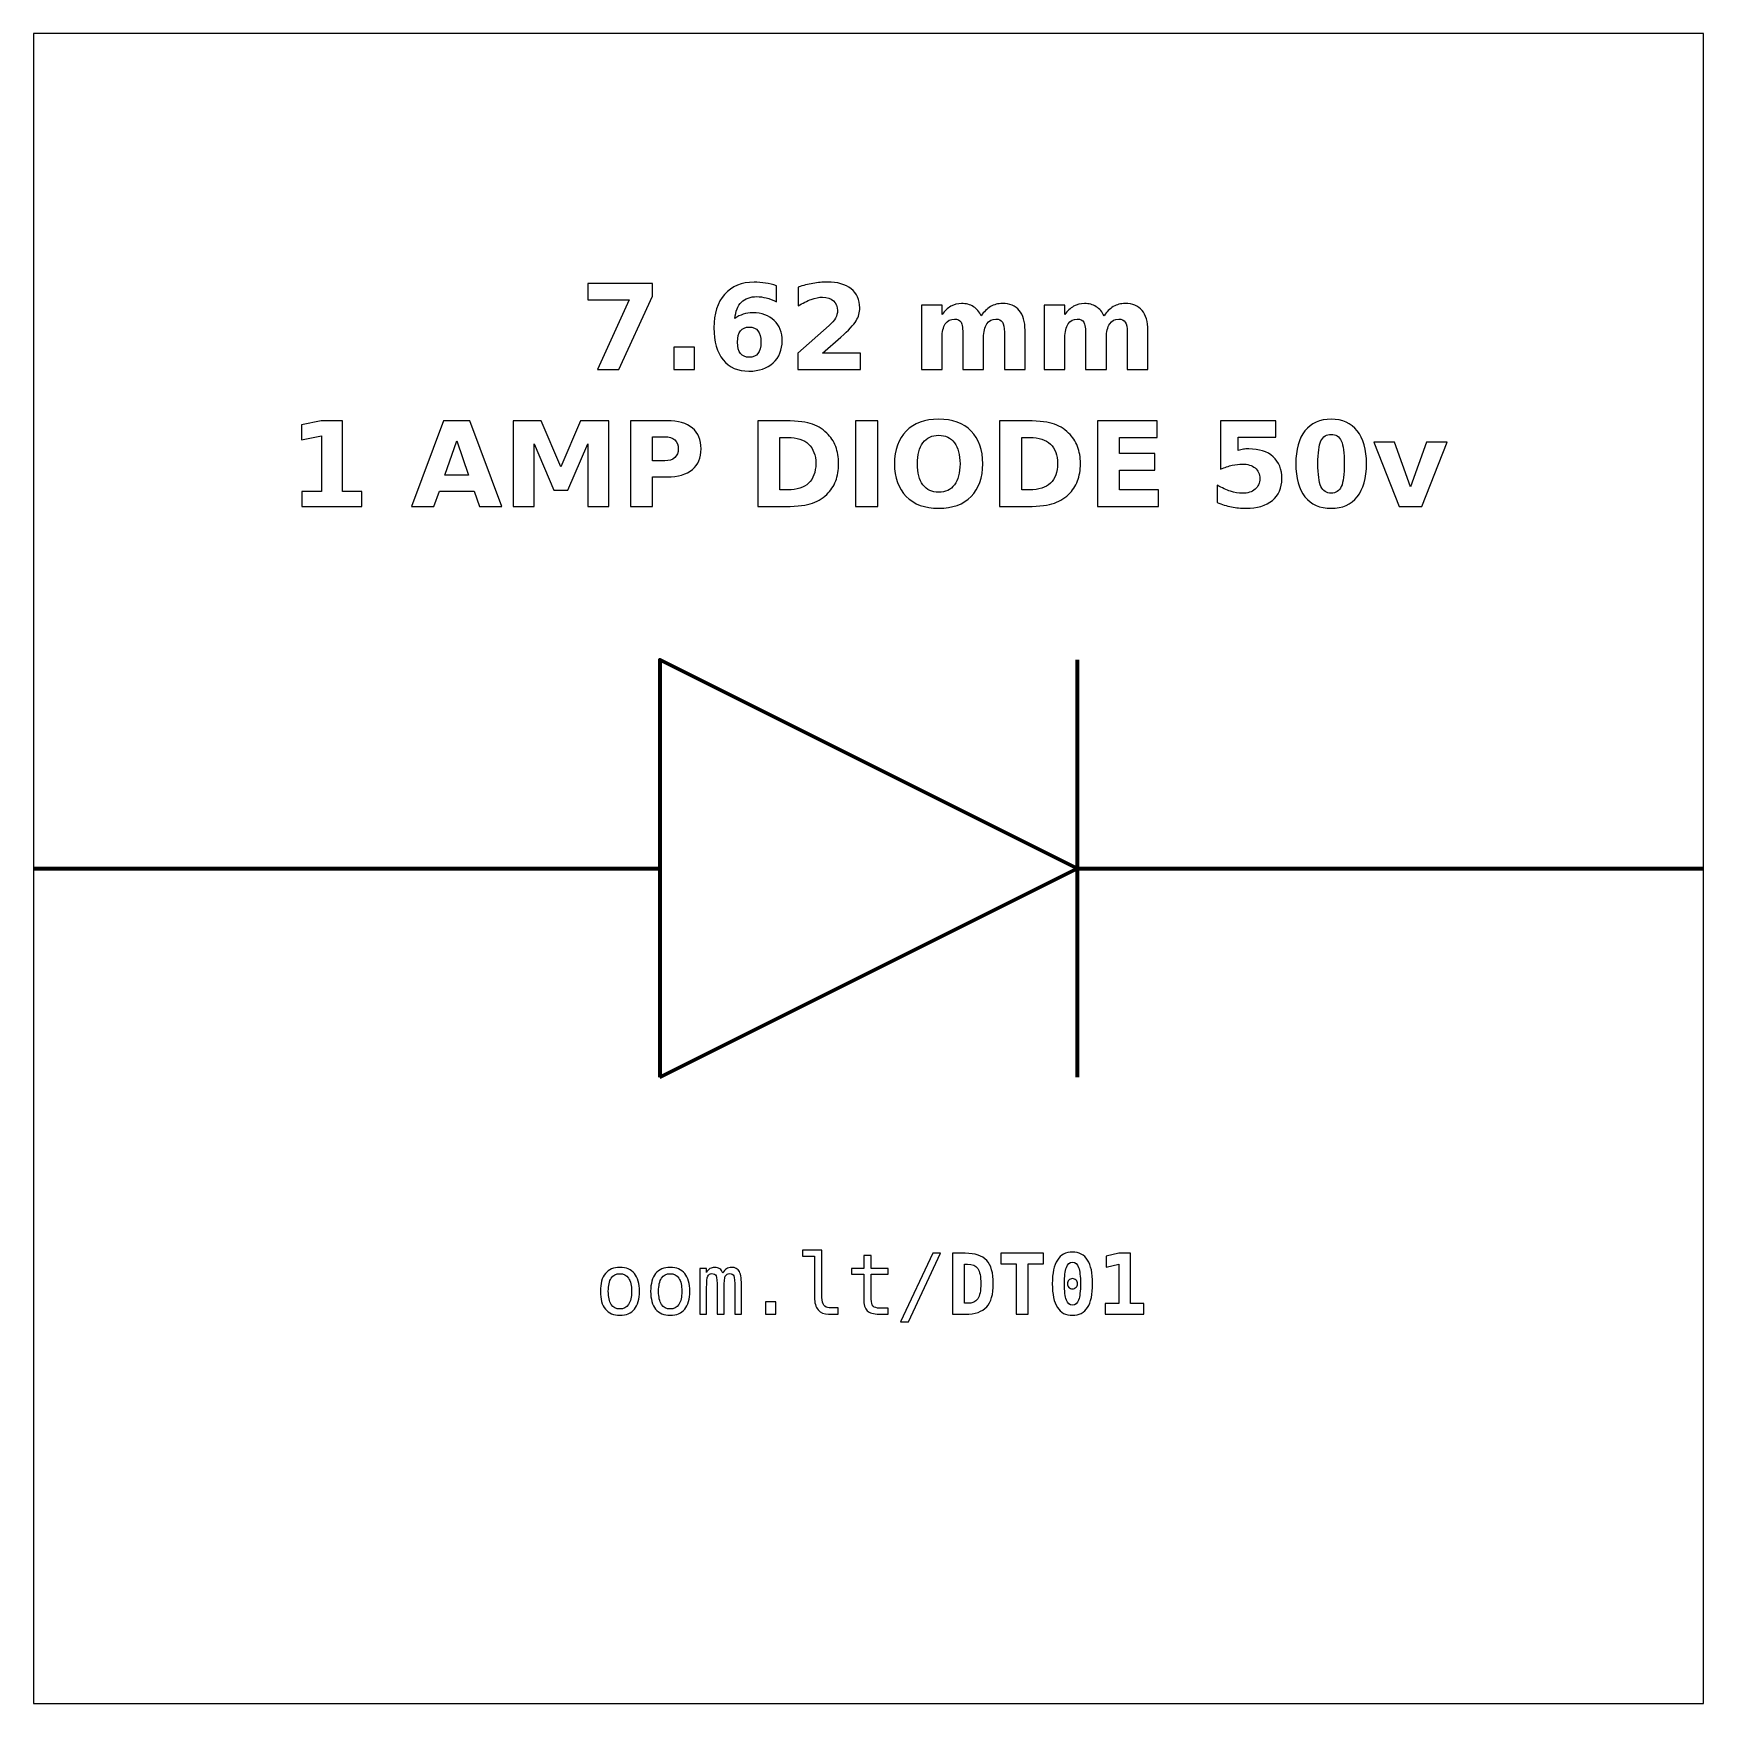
# Model space of a CAD drawing. Header units: centimetres. Extents: x -11.5 to -9.5, y -15.85 to -13.85.
import ezdxf

# ---------------------------------------------------------------- set-up
doc = ezdxf.new("R2010")
doc.units = ezdxf.units.CM
doc.header["$MEASUREMENT"] = 0
doc.layers.add('Layer 1', color=7, linetype='Continuous')

msp = doc.modelspace()

# ---------------------------------------------------------------- linework, layer by layer
at = {"layer": 'Layer 1', "color": 7}
msp.add_open_spline([(-11.5, -13.85), (-11.5, -13.85), (-9.5, -13.85), (-9.5, -13.85), (-9.5, -13.85), (-9.5, -13.85), (-9.5, -15.85), (-9.5, -15.85), (-9.5, -15.85), (-9.5, -15.85), (-11.5, -15.85), (-11.5, -15.85), (-11.5, -15.85), (-11.5, -15.85), (-11.5, -13.85), (-11.5, -13.85)], degree=3, knots=[0, 0, 0, 0, 0.25, 0.25, 0.25, 0.25, 0.5, 0.5, 0.5, 0.5, 0.75, 0.75, 0.75, 0.75, 1, 1, 1, 1], dxfattribs=at)
at = {"layer": 'Layer 1', "color": 250}
for points, knots in [([(-10.83626, -14.14959), (-10.83626, -14.14959), (-10.75874, -14.14959), (-10.75874, -14.14959), (-10.75874, -14.14959), (-10.75874, -14.14959), (-10.75874, -14.16455), (-10.75874, -14.16455), (-10.75874, -14.16455), (-10.75874, -14.16455), (-10.79884, -14.25246), (-10.79884, -14.25246), (-10.79884, -14.25246), (-10.79884, -14.25246), (-10.82469, -14.25246), (-10.82469, -14.25246), (-10.82469, -14.25246), (-10.82469, -14.25246), (-10.78671, -14.16909), (-10.78671, -14.16909), (-10.78671, -14.16909), (-10.78671, -14.16909), (-10.83626, -14.16909), (-10.83626, -14.16909), (-10.83626, -14.16909), (-10.83626, -14.16909), (-10.83626, -14.14959), (-10.83626, -14.14959)], [0, 0, 0, 0, 0.1428571, 0.1428571, 0.1428571, 0.1428571, 0.2857143, 0.2857143, 0.2857143, 0.2857143, 0.4285714, 0.4285714, 0.4285714, 0.4285714, 0.5714286, 0.5714286, 0.5714286, 0.5714286, 0.7142857, 0.7142857, 0.7142857, 0.7142857, 0.8571429, 0.8571429, 0.8571429, 0.8571429, 1, 1, 1, 1]), ([(-10.61006, -14.15227), (-10.61006, -14.15227), (-10.61006, -14.1713), (-10.61006, -14.1713), (-10.61006, -14.1713), (-10.61443, -14.16923), (-10.61852, -14.1677), (-10.62238, -14.16671), (-10.62238, -14.16671), (-10.62624, -14.16572), (-10.63002, -14.16523), (-10.63369, -14.16523), (-10.63369, -14.16523), (-10.6416, -14.16523), (-10.64773, -14.16742), (-10.65215, -14.17182), (-10.65215, -14.17182), (-10.65655, -14.17619), (-10.65914, -14.1827), (-10.65987, -14.19134), (-10.65987, -14.19134), (-10.65684, -14.1891), (-10.65354, -14.18741), (-10.65001, -14.18628), (-10.65001, -14.18628), (-10.64649, -14.18515), (-10.64263, -14.18459), (-10.63844, -14.18459), (-10.63844, -14.18459), (-10.62793, -14.18459), (-10.61944, -14.18767), (-10.613, -14.19383), (-10.613, -14.19383), (-10.60653, -14.19997), (-10.60331, -14.20803), (-10.60331, -14.21801), (-10.60331, -14.21801), (-10.60331, -14.22904), (-10.60691, -14.23786), (-10.61413, -14.24451), (-10.61413, -14.24451), (-10.62132, -14.25114), (-10.63101, -14.25446), (-10.64312, -14.25446), (-10.64312, -14.25446), (-10.65648, -14.25446), (-10.66683, -14.24994), (-10.67417, -14.24091), (-10.67417, -14.24091), (-10.68148, -14.2319), (-10.68515, -14.21909), (-10.68515, -14.20251), (-10.68515, -14.20251), (-10.68515, -14.18553), (-10.68087, -14.17217), (-10.67231, -14.16246), (-10.67231, -14.16246), (-10.66373, -14.15274), (-10.65199, -14.14787), (-10.63706, -14.14787), (-10.63706, -14.14787), (-10.63233, -14.14787), (-10.62774, -14.14825), (-10.62327, -14.14898), (-10.62327, -14.14898), (-10.61883, -14.14971), (-10.61443, -14.15081), (-10.61006, -14.15227)], [0, 0, 0, 0, 0.0588235, 0.0588235, 0.0588235, 0.0588235, 0.1176471, 0.1176471, 0.1176471, 0.1176471, 0.1764706, 0.1764706, 0.1764706, 0.1764706, 0.2352941, 0.2352941, 0.2352941, 0.2352941, 0.2941176, 0.2941176, 0.2941176, 0.2941176, 0.3529412, 0.3529412, 0.3529412, 0.3529412, 0.4117647, 0.4117647, 0.4117647, 0.4117647, 0.4705882, 0.4705882, 0.4705882, 0.4705882, 0.5294118, 0.5294118, 0.5294118, 0.5294118, 0.5882353, 0.5882353, 0.5882353, 0.5882353, 0.6470588, 0.6470588, 0.6470588, 0.6470588, 0.7058824, 0.7058824, 0.7058824, 0.7058824, 0.7647059, 0.7647059, 0.7647059, 0.7647059, 0.8235294, 0.8235294, 0.8235294, 0.8235294, 0.8823529, 0.8823529, 0.8823529, 0.8823529, 0.9411765, 0.9411765, 0.9411765, 0.9411765, 1, 1, 1, 1]), ([(-10.55505, -14.23296), (-10.55505, -14.23296), (-10.50977, -14.23296), (-10.50977, -14.23296), (-10.50977, -14.23296), (-10.50977, -14.23296), (-10.50977, -14.25246), (-10.50977, -14.25246), (-10.50977, -14.25246), (-10.50977, -14.25246), (-10.58454, -14.25246), (-10.58454, -14.25246), (-10.58454, -14.25246), (-10.58454, -14.25246), (-10.58454, -14.23296), (-10.58454, -14.23296), (-10.58454, -14.23296), (-10.58454, -14.23296), (-10.54698, -14.19983), (-10.54698, -14.19983), (-10.54698, -14.19983), (-10.54362, -14.19679), (-10.54115, -14.19383), (-10.53955, -14.19094), (-10.53955, -14.19094), (-10.53793, -14.18804), (-10.53713, -14.18503), (-10.53713, -14.1819), (-10.53713, -14.1819), (-10.53713, -14.17708), (-10.53875, -14.1732), (-10.54199, -14.17026), (-10.54199, -14.17026), (-10.54522, -14.16732), (-10.54952, -14.16587), (-10.55491, -14.16587), (-10.55491, -14.16587), (-10.55904, -14.16587), (-10.56356, -14.16676), (-10.56848, -14.16852), (-10.56848, -14.16852), (-10.57339, -14.17029), (-10.57866, -14.17292), (-10.58426, -14.1764), (-10.58426, -14.1764), (-10.58426, -14.1764), (-10.58426, -14.1538), (-10.58426, -14.1538), (-10.58426, -14.1538), (-10.57828, -14.15183), (-10.57238, -14.15032), (-10.56655, -14.14929), (-10.56655, -14.14929), (-10.56071, -14.14825), (-10.555, -14.14773), (-10.54938, -14.14773), (-10.54938, -14.14773), (-10.53708, -14.14773), (-10.52751, -14.15044), (-10.52069, -14.15587), (-10.52069, -14.15587), (-10.51387, -14.16128), (-10.51046, -14.16883), (-10.51046, -14.17854), (-10.51046, -14.17854), (-10.51046, -14.18414), (-10.51191, -14.18936), (-10.51481, -14.19421), (-10.51481, -14.19421), (-10.5177, -14.19905), (-10.52379, -14.20554), (-10.53306, -14.21368), (-10.53306, -14.21368), (-10.53306, -14.21368), (-10.55505, -14.23296), (-10.55505, -14.23296)], [0, 0, 0, 0, 0.0526316, 0.0526316, 0.0526316, 0.0526316, 0.1052632, 0.1052632, 0.1052632, 0.1052632, 0.1578947, 0.1578947, 0.1578947, 0.1578947, 0.2105263, 0.2105263, 0.2105263, 0.2105263, 0.2631579, 0.2631579, 0.2631579, 0.2631579, 0.3157895, 0.3157895, 0.3157895, 0.3157895, 0.3684211, 0.3684211, 0.3684211, 0.3684211, 0.4210526, 0.4210526, 0.4210526, 0.4210526, 0.4736842, 0.4736842, 0.4736842, 0.4736842, 0.5263158, 0.5263158, 0.5263158, 0.5263158, 0.5789474, 0.5789474, 0.5789474, 0.5789474, 0.6315789, 0.6315789, 0.6315789, 0.6315789, 0.6842105, 0.6842105, 0.6842105, 0.6842105, 0.7368421, 0.7368421, 0.7368421, 0.7368421, 0.7894737, 0.7894737, 0.7894737, 0.7894737, 0.8421053, 0.8421053, 0.8421053, 0.8421053, 0.8947368, 0.8947368, 0.8947368, 0.8947368, 0.9473684, 0.9473684, 0.9473684, 0.9473684, 1, 1, 1, 1]), ([(-10.36502, -14.18811), (-10.36189, -14.18334), (-10.3582, -14.17969), (-10.35389, -14.1772), (-10.35389, -14.1772), (-10.34959, -14.17468), (-10.34489, -14.17344), (-10.33974, -14.17344), (-10.33974, -14.17344), (-10.33087, -14.17344), (-10.32412, -14.17617), (-10.31949, -14.18165), (-10.31949, -14.18165), (-10.31485, -14.1871), (-10.31252, -14.19505), (-10.31252, -14.20547), (-10.31252, -14.20547), (-10.31252, -14.20547), (-10.31252, -14.25246), (-10.31252, -14.25246), (-10.31252, -14.25246), (-10.31252, -14.25246), (-10.33734, -14.25246), (-10.33734, -14.25246), (-10.33734, -14.25246), (-10.33734, -14.25246), (-10.33734, -14.21222), (-10.33734, -14.21222), (-10.33734, -14.21222), (-10.33729, -14.21163), (-10.33727, -14.21102), (-10.33724, -14.21036), (-10.33724, -14.21036), (-10.33722, -14.20973), (-10.3372, -14.20881), (-10.3372, -14.20761), (-10.3372, -14.20761), (-10.3372, -14.20215), (-10.33799, -14.19818), (-10.33962, -14.19573), (-10.33962, -14.19573), (-10.34122, -14.19326), (-10.3438, -14.19204), (-10.34738, -14.19204), (-10.34738, -14.19204), (-10.35208, -14.19204), (-10.35568, -14.19397), (-10.35824, -14.19783), (-10.35824, -14.19783), (-10.36078, -14.20168), (-10.3621, -14.20726), (-10.3622, -14.21457), (-10.3622, -14.21457), (-10.3622, -14.21457), (-10.3622, -14.25246), (-10.3622, -14.25246), (-10.3622, -14.25246), (-10.3622, -14.25246), (-10.38701, -14.25246), (-10.38701, -14.25246), (-10.38701, -14.25246), (-10.38701, -14.25246), (-10.38701, -14.21222), (-10.38701, -14.21222), (-10.38701, -14.21222), (-10.38701, -14.20368), (-10.38774, -14.19818), (-10.38922, -14.19573), (-10.38922, -14.19573), (-10.39068, -14.19326), (-10.39329, -14.19204), (-10.39705, -14.19204), (-10.39705, -14.19204), (-10.4018, -14.19204), (-10.40545, -14.19399), (-10.40801, -14.19787), (-10.40801, -14.19787), (-10.41057, -14.20175), (-10.41187, -14.20728), (-10.41187, -14.2145), (-10.41187, -14.2145), (-10.41187, -14.2145), (-10.41187, -14.25246), (-10.41187, -14.25246), (-10.41187, -14.25246), (-10.41187, -14.25246), (-10.43668, -14.25246), (-10.43668, -14.25246), (-10.43668, -14.25246), (-10.43668, -14.25246), (-10.43668, -14.1753), (-10.43668, -14.1753), (-10.43668, -14.1753), (-10.43668, -14.1753), (-10.41187, -14.1753), (-10.41187, -14.1753), (-10.41187, -14.1753), (-10.41187, -14.1753), (-10.41187, -14.18661), (-10.41187, -14.18661), (-10.41187, -14.18661), (-10.40883, -14.18223), (-10.40535, -14.17897), (-10.40142, -14.17675), (-10.40142, -14.17675), (-10.3975, -14.17454), (-10.39317, -14.17344), (-10.38844, -14.17344), (-10.38844, -14.17344), (-10.38313, -14.17344), (-10.3784, -14.17473), (-10.37433, -14.1773), (-10.37433, -14.1773), (-10.37024, -14.17988), (-10.36713, -14.18348), (-10.36502, -14.18811)], [0, 0, 0, 0, 0.0344828, 0.0344828, 0.0344828, 0.0344828, 0.0689655, 0.0689655, 0.0689655, 0.0689655, 0.1034483, 0.1034483, 0.1034483, 0.1034483, 0.137931, 0.137931, 0.137931, 0.137931, 0.1724138, 0.1724138, 0.1724138, 0.1724138, 0.2068966, 0.2068966, 0.2068966, 0.2068966, 0.2413793, 0.2413793, 0.2413793, 0.2413793, 0.2758621, 0.2758621, 0.2758621, 0.2758621, 0.3103448, 0.3103448, 0.3103448, 0.3103448, 0.3448276, 0.3448276, 0.3448276, 0.3448276, 0.3793103, 0.3793103, 0.3793103, 0.3793103, 0.4137931, 0.4137931, 0.4137931, 0.4137931, 0.4482759, 0.4482759, 0.4482759, 0.4482759, 0.4827586, 0.4827586, 0.4827586, 0.4827586, 0.5172414, 0.5172414, 0.5172414, 0.5172414, 0.5517241, 0.5517241, 0.5517241, 0.5517241, 0.5862069, 0.5862069, 0.5862069, 0.5862069, 0.6206897, 0.6206897, 0.6206897, 0.6206897, 0.6551724, 0.6551724, 0.6551724, 0.6551724, 0.6896552, 0.6896552, 0.6896552, 0.6896552, 0.7241379, 0.7241379, 0.7241379, 0.7241379, 0.7586207, 0.7586207, 0.7586207, 0.7586207, 0.7931034, 0.7931034, 0.7931034, 0.7931034, 0.8275862, 0.8275862, 0.8275862, 0.8275862, 0.862069, 0.862069, 0.862069, 0.862069, 0.8965517, 0.8965517, 0.8965517, 0.8965517, 0.9310345, 0.9310345, 0.9310345, 0.9310345, 0.9655172, 0.9655172, 0.9655172, 0.9655172, 1, 1, 1, 1]), ([(-10.21798, -14.18811), (-10.21485, -14.18334), (-10.21116, -14.17969), (-10.20685, -14.1772), (-10.20685, -14.1772), (-10.20255, -14.17468), (-10.19785, -14.17344), (-10.1927, -14.17344), (-10.1927, -14.17344), (-10.18383, -14.17344), (-10.17708, -14.17617), (-10.17245, -14.18165), (-10.17245, -14.18165), (-10.16781, -14.1871), (-10.16548, -14.19505), (-10.16548, -14.20547), (-10.16548, -14.20547), (-10.16548, -14.20547), (-10.16548, -14.25246), (-10.16548, -14.25246), (-10.16548, -14.25246), (-10.16548, -14.25246), (-10.1903, -14.25246), (-10.1903, -14.25246), (-10.1903, -14.25246), (-10.1903, -14.25246), (-10.1903, -14.21222), (-10.1903, -14.21222), (-10.1903, -14.21222), (-10.19025, -14.21163), (-10.19023, -14.21102), (-10.1902, -14.21036), (-10.1902, -14.21036), (-10.19018, -14.20973), (-10.19016, -14.20881), (-10.19016, -14.20761), (-10.19016, -14.20761), (-10.19016, -14.20215), (-10.19095, -14.19818), (-10.19258, -14.19573), (-10.19258, -14.19573), (-10.19418, -14.19326), (-10.19676, -14.19204), (-10.20034, -14.19204), (-10.20034, -14.19204), (-10.20504, -14.19204), (-10.20864, -14.19397), (-10.2112, -14.19783), (-10.2112, -14.19783), (-10.21374, -14.20168), (-10.21506, -14.20726), (-10.21516, -14.21457), (-10.21516, -14.21457), (-10.21516, -14.21457), (-10.21516, -14.25246), (-10.21516, -14.25246), (-10.21516, -14.25246), (-10.21516, -14.25246), (-10.23997, -14.25246), (-10.23997, -14.25246), (-10.23997, -14.25246), (-10.23997, -14.25246), (-10.23997, -14.21222), (-10.23997, -14.21222), (-10.23997, -14.21222), (-10.23997, -14.20368), (-10.2407, -14.19818), (-10.24218, -14.19573), (-10.24218, -14.19573), (-10.24364, -14.19326), (-10.24625, -14.19204), (-10.25001, -14.19204), (-10.25001, -14.19204), (-10.25476, -14.19204), (-10.25841, -14.19399), (-10.26097, -14.19787), (-10.26097, -14.19787), (-10.26353, -14.20175), (-10.26483, -14.20728), (-10.26483, -14.2145), (-10.26483, -14.2145), (-10.26483, -14.2145), (-10.26483, -14.25246), (-10.26483, -14.25246), (-10.26483, -14.25246), (-10.26483, -14.25246), (-10.28964, -14.25246), (-10.28964, -14.25246), (-10.28964, -14.25246), (-10.28964, -14.25246), (-10.28964, -14.1753), (-10.28964, -14.1753), (-10.28964, -14.1753), (-10.28964, -14.1753), (-10.26483, -14.1753), (-10.26483, -14.1753), (-10.26483, -14.1753), (-10.26483, -14.1753), (-10.26483, -14.18661), (-10.26483, -14.18661), (-10.26483, -14.18661), (-10.26179, -14.18223), (-10.25831, -14.17897), (-10.25438, -14.17675), (-10.25438, -14.17675), (-10.25046, -14.17454), (-10.24613, -14.17344), (-10.2414, -14.17344), (-10.2414, -14.17344), (-10.23609, -14.17344), (-10.23136, -14.17473), (-10.22729, -14.1773), (-10.22729, -14.1773), (-10.2232, -14.17988), (-10.22009, -14.18348), (-10.21798, -14.18811)], [0, 0, 0, 0, 0.0344828, 0.0344828, 0.0344828, 0.0344828, 0.0689655, 0.0689655, 0.0689655, 0.0689655, 0.1034483, 0.1034483, 0.1034483, 0.1034483, 0.137931, 0.137931, 0.137931, 0.137931, 0.1724138, 0.1724138, 0.1724138, 0.1724138, 0.2068966, 0.2068966, 0.2068966, 0.2068966, 0.2413793, 0.2413793, 0.2413793, 0.2413793, 0.2758621, 0.2758621, 0.2758621, 0.2758621, 0.3103448, 0.3103448, 0.3103448, 0.3103448, 0.3448276, 0.3448276, 0.3448276, 0.3448276, 0.3793103, 0.3793103, 0.3793103, 0.3793103, 0.4137931, 0.4137931, 0.4137931, 0.4137931, 0.4482759, 0.4482759, 0.4482759, 0.4482759, 0.4827586, 0.4827586, 0.4827586, 0.4827586, 0.5172414, 0.5172414, 0.5172414, 0.5172414, 0.5517241, 0.5517241, 0.5517241, 0.5517241, 0.5862069, 0.5862069, 0.5862069, 0.5862069, 0.6206897, 0.6206897, 0.6206897, 0.6206897, 0.6551724, 0.6551724, 0.6551724, 0.6551724, 0.6896552, 0.6896552, 0.6896552, 0.6896552, 0.7241379, 0.7241379, 0.7241379, 0.7241379, 0.7586207, 0.7586207, 0.7586207, 0.7586207, 0.7931034, 0.7931034, 0.7931034, 0.7931034, 0.8275862, 0.8275862, 0.8275862, 0.8275862, 0.862069, 0.862069, 0.862069, 0.862069, 0.8965517, 0.8965517, 0.8965517, 0.8965517, 0.9310345, 0.9310345, 0.9310345, 0.9310345, 0.9655172, 0.9655172, 0.9655172, 0.9655172, 1, 1, 1, 1]), ([(-10.64284, -14.20168), (-10.6475, -14.20168), (-10.65098, -14.20319), (-10.65328, -14.2062), (-10.65328, -14.2062), (-10.65561, -14.20921), (-10.65676, -14.21373), (-10.65676, -14.21972), (-10.65676, -14.21972), (-10.65676, -14.22574), (-10.65561, -14.23026), (-10.65328, -14.23327), (-10.65328, -14.23327), (-10.65098, -14.23628), (-10.6475, -14.23778), (-10.64284, -14.23778), (-10.64284, -14.23778), (-10.63816, -14.23778), (-10.63466, -14.23628), (-10.63235, -14.23327), (-10.63235, -14.23327), (-10.63002, -14.23026), (-10.62887, -14.22574), (-10.62887, -14.21972), (-10.62887, -14.21972), (-10.62887, -14.21373), (-10.63002, -14.20921), (-10.63235, -14.2062), (-10.63235, -14.2062), (-10.63466, -14.20319), (-10.63816, -14.20168), (-10.64284, -14.20168)], [0, 0, 0, 0, 0.125, 0.125, 0.125, 0.125, 0.25, 0.25, 0.25, 0.25, 0.375, 0.375, 0.375, 0.375, 0.5, 0.5, 0.5, 0.5, 0.625, 0.625, 0.625, 0.625, 0.75, 0.75, 0.75, 0.75, 0.875, 0.875, 0.875, 0.875, 1, 1, 1, 1]), ([(-10.73311, -14.22579), (-10.73311, -14.22579), (-10.70829, -14.22579), (-10.70829, -14.22579), (-10.70829, -14.22579), (-10.70829, -14.22579), (-10.70829, -14.25246), (-10.70829, -14.25246), (-10.70829, -14.25246), (-10.70829, -14.25246), (-10.73311, -14.25246), (-10.73311, -14.25246), (-10.73311, -14.25246), (-10.73311, -14.25246), (-10.73311, -14.22579), (-10.73311, -14.22579)], [0, 0, 0, 0, 0.25, 0.25, 0.25, 0.25, 0.5, 0.5, 0.5, 0.5, 0.75, 0.75, 0.75, 0.75, 1, 1, 1, 1]), ([(-11.17852, -14.39839), (-11.17852, -14.39839), (-11.15509, -14.39839), (-11.15509, -14.39839), (-11.15509, -14.39839), (-11.15509, -14.39839), (-11.15509, -14.3319), (-11.15509, -14.3319), (-11.15509, -14.3319), (-11.15509, -14.3319), (-11.17913, -14.33687), (-11.17913, -14.33687), (-11.17913, -14.33687), (-11.17913, -14.33687), (-11.17913, -14.3188), (-11.17913, -14.3188), (-11.17913, -14.3188), (-11.17913, -14.3188), (-11.15523, -14.31384), (-11.15523, -14.31384), (-11.15523, -14.31384), (-11.15523, -14.31384), (-11.13002, -14.31384), (-11.13002, -14.31384), (-11.13002, -14.31384), (-11.13002, -14.31384), (-11.13002, -14.39839), (-11.13002, -14.39839), (-11.13002, -14.39839), (-11.13002, -14.39839), (-11.1066, -14.39839), (-11.1066, -14.39839), (-11.1066, -14.39839), (-11.1066, -14.39839), (-11.1066, -14.41671), (-11.1066, -14.41671), (-11.1066, -14.41671), (-11.1066, -14.41671), (-11.17852, -14.41671), (-11.17852, -14.41671), (-11.17852, -14.41671), (-11.17852, -14.41671), (-11.17852, -14.39839), (-11.17852, -14.39839)], [0, 0, 0, 0, 0.0909091, 0.0909091, 0.0909091, 0.0909091, 0.1818182, 0.1818182, 0.1818182, 0.1818182, 0.2727273, 0.2727273, 0.2727273, 0.2727273, 0.3636364, 0.3636364, 0.3636364, 0.3636364, 0.4545455, 0.4545455, 0.4545455, 0.4545455, 0.5454545, 0.5454545, 0.5454545, 0.5454545, 0.6363636, 0.6363636, 0.6363636, 0.6363636, 0.7272727, 0.7272727, 0.7272727, 0.7272727, 0.8181818, 0.8181818, 0.8181818, 0.8181818, 0.9090909, 0.9090909, 0.9090909, 0.9090909, 1, 1, 1, 1]), ([(-10.97235, -14.39799), (-10.97235, -14.39799), (-11.01384, -14.39799), (-11.01384, -14.39799), (-11.01384, -14.39799), (-11.01384, -14.39799), (-11.02038, -14.41671), (-11.02038, -14.41671), (-11.02038, -14.41671), (-11.02038, -14.41671), (-11.04705, -14.41671), (-11.04705, -14.41671), (-11.04705, -14.41671), (-11.04705, -14.41671), (-11.00895, -14.31384), (-11.00895, -14.31384), (-11.00895, -14.31384), (-11.00895, -14.31384), (-10.97732, -14.31384), (-10.97732, -14.31384), (-10.97732, -14.31384), (-10.97732, -14.31384), (-10.93922, -14.41671), (-10.93922, -14.41671), (-10.93922, -14.41671), (-10.93922, -14.41671), (-10.96589, -14.41671), (-10.96589, -14.41671), (-10.96589, -14.41671), (-10.96589, -14.41671), (-10.97235, -14.39799), (-10.97235, -14.39799)], [0, 0, 0, 0, 0.125, 0.125, 0.125, 0.125, 0.25, 0.25, 0.25, 0.25, 0.375, 0.375, 0.375, 0.375, 0.5, 0.5, 0.5, 0.5, 0.625, 0.625, 0.625, 0.625, 0.75, 0.75, 0.75, 0.75, 0.875, 0.875, 0.875, 0.875, 1, 1, 1, 1]), ([(-10.92555, -14.31384), (-10.92555, -14.31384), (-10.8918, -14.31384), (-10.8918, -14.31384), (-10.8918, -14.31384), (-10.8918, -14.31384), (-10.86835, -14.3689), (-10.86835, -14.3689), (-10.86835, -14.3689), (-10.86835, -14.3689), (-10.84479, -14.31384), (-10.84479, -14.31384), (-10.84479, -14.31384), (-10.84479, -14.31384), (-10.81111, -14.31384), (-10.81111, -14.31384), (-10.81111, -14.31384), (-10.81111, -14.31384), (-10.81111, -14.41671), (-10.81111, -14.41671), (-10.81111, -14.41671), (-10.81111, -14.41671), (-10.83618, -14.41671), (-10.83618, -14.41671), (-10.83618, -14.41671), (-10.83618, -14.41671), (-10.83618, -14.34147), (-10.83618, -14.34147), (-10.83618, -14.34147), (-10.83618, -14.34147), (-10.85989, -14.39693), (-10.85989, -14.39693), (-10.85989, -14.39693), (-10.85989, -14.39693), (-10.8767, -14.39693), (-10.8767, -14.39693), (-10.8767, -14.39693), (-10.8767, -14.39693), (-10.90041, -14.34147), (-10.90041, -14.34147), (-10.90041, -14.34147), (-10.90041, -14.34147), (-10.90041, -14.41671), (-10.90041, -14.41671), (-10.90041, -14.41671), (-10.90041, -14.41671), (-10.92555, -14.41671), (-10.92555, -14.41671), (-10.92555, -14.41671), (-10.92555, -14.41671), (-10.92555, -14.31384), (-10.92555, -14.31384)], [0, 0, 0, 0, 0.0769231, 0.0769231, 0.0769231, 0.0769231, 0.1538462, 0.1538462, 0.1538462, 0.1538462, 0.2307692, 0.2307692, 0.2307692, 0.2307692, 0.3076923, 0.3076923, 0.3076923, 0.3076923, 0.3846154, 0.3846154, 0.3846154, 0.3846154, 0.4615385, 0.4615385, 0.4615385, 0.4615385, 0.5384615, 0.5384615, 0.5384615, 0.5384615, 0.6153846, 0.6153846, 0.6153846, 0.6153846, 0.6923077, 0.6923077, 0.6923077, 0.6923077, 0.7692308, 0.7692308, 0.7692308, 0.7692308, 0.8461538, 0.8461538, 0.8461538, 0.8461538, 0.9230769, 0.9230769, 0.9230769, 0.9230769, 1, 1, 1, 1]), ([(-10.78512, -14.31384), (-10.78512, -14.31384), (-10.7411, -14.31384), (-10.7411, -14.31384), (-10.7411, -14.31384), (-10.728, -14.31384), (-10.71795, -14.31676), (-10.71094, -14.32257), (-10.71094, -14.32257), (-10.70394, -14.32838), (-10.70043, -14.33665), (-10.70043, -14.3474), (-10.70043, -14.3474), (-10.70043, -14.35817), (-10.70394, -14.36647), (-10.71094, -14.37228), (-10.71094, -14.37228), (-10.71795, -14.37809), (-10.728, -14.38101), (-10.7411, -14.38101), (-10.7411, -14.38101), (-10.7411, -14.38101), (-10.75859, -14.38101), (-10.75859, -14.38101), (-10.75859, -14.38101), (-10.75859, -14.38101), (-10.75859, -14.41671), (-10.75859, -14.41671), (-10.75859, -14.41671), (-10.75859, -14.41671), (-10.78512, -14.41671), (-10.78512, -14.41671), (-10.78512, -14.41671), (-10.78512, -14.41671), (-10.78512, -14.31384), (-10.78512, -14.31384)], [0, 0, 0, 0, 0.1111111, 0.1111111, 0.1111111, 0.1111111, 0.2222222, 0.2222222, 0.2222222, 0.2222222, 0.3333333, 0.3333333, 0.3333333, 0.3333333, 0.4444444, 0.4444444, 0.4444444, 0.4444444, 0.5555556, 0.5555556, 0.5555556, 0.5555556, 0.6666667, 0.6666667, 0.6666667, 0.6666667, 0.7777778, 0.7777778, 0.7777778, 0.7777778, 0.8888889, 0.8888889, 0.8888889, 0.8888889, 1, 1, 1, 1]), ([(-10.63258, -14.31384), (-10.63258, -14.31384), (-10.60459, -14.31384), (-10.60459, -14.31384), (-10.60459, -14.31384), (-10.58898, -14.31384), (-10.57736, -14.31495), (-10.56972, -14.31718), (-10.56972, -14.31718), (-10.56207, -14.31941), (-10.55551, -14.32318), (-10.55003, -14.32852), (-10.55003, -14.32852), (-10.54521, -14.33315), (-10.54164, -14.33851), (-10.53928, -14.34458), (-10.53928, -14.34458), (-10.53696, -14.35062), (-10.53578, -14.35749), (-10.53578, -14.36518), (-10.53578, -14.36518), (-10.53578, -14.37294), (-10.53696, -14.37986), (-10.53928, -14.38595), (-10.53928, -14.38595), (-10.54164, -14.39204), (-10.54521, -14.3974), (-10.55003, -14.40203), (-10.55003, -14.40203), (-10.55556, -14.40737), (-10.56217, -14.41114), (-10.56988, -14.41337), (-10.56988, -14.41337), (-10.5776, -14.4156), (-10.58917, -14.41671), (-10.60459, -14.41671), (-10.60459, -14.41671), (-10.60459, -14.41671), (-10.63258, -14.41671), (-10.63258, -14.41671), (-10.63258, -14.41671), (-10.63258, -14.41671), (-10.63258, -14.31384), (-10.63258, -14.31384)], [0, 0, 0, 0, 0.0909091, 0.0909091, 0.0909091, 0.0909091, 0.1818182, 0.1818182, 0.1818182, 0.1818182, 0.2727273, 0.2727273, 0.2727273, 0.2727273, 0.3636364, 0.3636364, 0.3636364, 0.3636364, 0.4545455, 0.4545455, 0.4545455, 0.4545455, 0.5454545, 0.5454545, 0.5454545, 0.5454545, 0.6363636, 0.6363636, 0.6363636, 0.6363636, 0.7272727, 0.7272727, 0.7272727, 0.7272727, 0.8181818, 0.8181818, 0.8181818, 0.8181818, 0.9090909, 0.9090909, 0.9090909, 0.9090909, 1, 1, 1, 1]), ([(-10.51546, -14.31384), (-10.51546, -14.31384), (-10.48893, -14.31384), (-10.48893, -14.31384), (-10.48893, -14.31384), (-10.48893, -14.31384), (-10.48893, -14.41671), (-10.48893, -14.41671), (-10.48893, -14.41671), (-10.48893, -14.41671), (-10.51546, -14.41671), (-10.51546, -14.41671), (-10.51546, -14.41671), (-10.51546, -14.41671), (-10.51546, -14.31384), (-10.51546, -14.31384)], [0, 0, 0, 0, 0.25, 0.25, 0.25, 0.25, 0.5, 0.5, 0.5, 0.5, 0.75, 0.75, 0.75, 0.75, 1, 1, 1, 1]), ([(-10.41598, -14.31198), (-10.39945, -14.31198), (-10.38649, -14.31671), (-10.37713, -14.32619), (-10.37713, -14.32619), (-10.36775, -14.33564), (-10.36307, -14.34869), (-10.36307, -14.36537), (-10.36307, -14.36537), (-10.36307, -14.382), (-10.36775, -14.39505), (-10.37713, -14.4045), (-10.37713, -14.4045), (-10.38649, -14.41398), (-10.39945, -14.41871), (-10.41598, -14.41871), (-10.41598, -14.41871), (-10.43247, -14.41871), (-10.4454, -14.41398), (-10.45481, -14.4045), (-10.45481, -14.4045), (-10.46419, -14.39505), (-10.4689, -14.382), (-10.4689, -14.36537), (-10.4689, -14.36537), (-10.4689, -14.34869), (-10.46419, -14.33564), (-10.45481, -14.32619), (-10.45481, -14.32619), (-10.4454, -14.31671), (-10.43247, -14.31198), (-10.41598, -14.31198)], [0, 0, 0, 0, 0.125, 0.125, 0.125, 0.125, 0.25, 0.25, 0.25, 0.25, 0.375, 0.375, 0.375, 0.375, 0.5, 0.5, 0.5, 0.5, 0.625, 0.625, 0.625, 0.625, 0.75, 0.75, 0.75, 0.75, 0.875, 0.875, 0.875, 0.875, 1, 1, 1, 1]), ([(-10.343, -14.31384), (-10.343, -14.31384), (-10.31501, -14.31384), (-10.31501, -14.31384), (-10.31501, -14.31384), (-10.2994, -14.31384), (-10.28778, -14.31495), (-10.28014, -14.31718), (-10.28014, -14.31718), (-10.27249, -14.31941), (-10.26593, -14.32318), (-10.26045, -14.32852), (-10.26045, -14.32852), (-10.25563, -14.33315), (-10.25206, -14.33851), (-10.2497, -14.34458), (-10.2497, -14.34458), (-10.24738, -14.35062), (-10.2462, -14.35749), (-10.2462, -14.36518), (-10.2462, -14.36518), (-10.2462, -14.37294), (-10.24738, -14.37986), (-10.2497, -14.38595), (-10.2497, -14.38595), (-10.25206, -14.39204), (-10.25563, -14.3974), (-10.26045, -14.40203), (-10.26045, -14.40203), (-10.26598, -14.40737), (-10.27259, -14.41114), (-10.2803, -14.41337), (-10.2803, -14.41337), (-10.28802, -14.4156), (-10.29959, -14.41671), (-10.31501, -14.41671), (-10.31501, -14.41671), (-10.31501, -14.41671), (-10.343, -14.41671), (-10.343, -14.41671), (-10.343, -14.41671), (-10.343, -14.41671), (-10.343, -14.31384), (-10.343, -14.31384)], [0, 0, 0, 0, 0.0909091, 0.0909091, 0.0909091, 0.0909091, 0.1818182, 0.1818182, 0.1818182, 0.1818182, 0.2727273, 0.2727273, 0.2727273, 0.2727273, 0.3636364, 0.3636364, 0.3636364, 0.3636364, 0.4545455, 0.4545455, 0.4545455, 0.4545455, 0.5454545, 0.5454545, 0.5454545, 0.5454545, 0.6363636, 0.6363636, 0.6363636, 0.6363636, 0.7272727, 0.7272727, 0.7272727, 0.7272727, 0.8181818, 0.8181818, 0.8181818, 0.8181818, 0.9090909, 0.9090909, 0.9090909, 0.9090909, 1, 1, 1, 1]), ([(-10.22588, -14.31384), (-10.22588, -14.31384), (-10.15429, -14.31384), (-10.15429, -14.31384), (-10.15429, -14.31384), (-10.15429, -14.31384), (-10.15429, -14.3339), (-10.15429, -14.3339), (-10.15429, -14.3339), (-10.15429, -14.3339), (-10.19935, -14.3339), (-10.19935, -14.3339), (-10.19935, -14.3339), (-10.19935, -14.3339), (-10.19935, -14.35305), (-10.19935, -14.35305), (-10.19935, -14.35305), (-10.19935, -14.35305), (-10.157, -14.35305), (-10.157, -14.35305), (-10.157, -14.35305), (-10.157, -14.35305), (-10.157, -14.37311), (-10.157, -14.37311), (-10.157, -14.37311), (-10.157, -14.37311), (-10.19935, -14.37311), (-10.19935, -14.37311), (-10.19935, -14.37311), (-10.19935, -14.37311), (-10.19935, -14.39665), (-10.19935, -14.39665), (-10.19935, -14.39665), (-10.19935, -14.39665), (-10.15279, -14.39665), (-10.15279, -14.39665), (-10.15279, -14.39665), (-10.15279, -14.39665), (-10.15279, -14.41671), (-10.15279, -14.41671), (-10.15279, -14.41671), (-10.15279, -14.41671), (-10.22588, -14.41671), (-10.22588, -14.41671), (-10.22588, -14.41671), (-10.22588, -14.41671), (-10.22588, -14.31384), (-10.22588, -14.31384)], [0, 0, 0, 0, 0.0833333, 0.0833333, 0.0833333, 0.0833333, 0.1666667, 0.1666667, 0.1666667, 0.1666667, 0.25, 0.25, 0.25, 0.25, 0.3333333, 0.3333333, 0.3333333, 0.3333333, 0.4166667, 0.4166667, 0.4166667, 0.4166667, 0.5, 0.5, 0.5, 0.5, 0.5833333, 0.5833333, 0.5833333, 0.5833333, 0.6666667, 0.6666667, 0.6666667, 0.6666667, 0.75, 0.75, 0.75, 0.75, 0.8333333, 0.8333333, 0.8333333, 0.8333333, 0.9166667, 0.9166667, 0.9166667, 0.9166667, 1, 1, 1, 1]), ([(-10.07835, -14.31384), (-10.07835, -14.31384), (-10.01241, -14.31384), (-10.01241, -14.31384), (-10.01241, -14.31384), (-10.01241, -14.31384), (-10.01241, -14.33334), (-10.01241, -14.33334), (-10.01241, -14.33334), (-10.01241, -14.33334), (-10.05721, -14.33334), (-10.05721, -14.33334), (-10.05721, -14.33334), (-10.05721, -14.33334), (-10.05721, -14.34926), (-10.05721, -14.34926), (-10.05721, -14.34926), (-10.05519, -14.34872), (-10.05316, -14.3483), (-10.05112, -14.34799), (-10.05112, -14.34799), (-10.04907, -14.34768), (-10.04693, -14.34754), (-10.04474, -14.34754), (-10.04474, -14.34754), (-10.03219, -14.34754), (-10.02243, -14.35067), (-10.01544, -14.35695), (-10.01544, -14.35695), (-10.00846, -14.36321), (-10.00498, -14.37195), (-10.00498, -14.38315), (-10.00498, -14.38315), (-10.00498, -14.39427), (-10.00879, -14.40298), (-10.01638, -14.40928), (-10.01638, -14.40928), (-10.02398, -14.41556), (-10.03454, -14.41871), (-10.04804, -14.41871), (-10.04804, -14.41871), (-10.05387, -14.41871), (-10.05966, -14.41814), (-10.06537, -14.41702), (-10.06537, -14.41702), (-10.07109, -14.41589), (-10.07678, -14.41419), (-10.08242, -14.41189), (-10.08242, -14.41189), (-10.08242, -14.41189), (-10.08242, -14.391), (-10.08242, -14.391), (-10.08242, -14.391), (-10.07682, -14.39423), (-10.07151, -14.39663), (-10.06648, -14.39822), (-10.06648, -14.39822), (-10.06144, -14.39985), (-10.05669, -14.40065), (-10.05225, -14.40065), (-10.05225, -14.40065), (-10.0458, -14.40065), (-10.04075, -14.39907), (-10.03705, -14.39592), (-10.03705, -14.39592), (-10.03336, -14.39279), (-10.0315, -14.38854), (-10.0315, -14.38315), (-10.0315, -14.38315), (-10.0315, -14.37774), (-10.03336, -14.37348), (-10.03705, -14.37036), (-10.03705, -14.37036), (-10.04075, -14.36723), (-10.0458, -14.36568), (-10.05225, -14.36568), (-10.05225, -14.36568), (-10.05606, -14.36568), (-10.06013, -14.36617), (-10.06443, -14.36716), (-10.06443, -14.36716), (-10.06876, -14.36814), (-10.07339, -14.36967), (-10.07835, -14.37174), (-10.07835, -14.37174), (-10.07835, -14.37174), (-10.07835, -14.31384), (-10.07835, -14.31384)], [0, 0, 0, 0, 0.0454545, 0.0454545, 0.0454545, 0.0454545, 0.0909091, 0.0909091, 0.0909091, 0.0909091, 0.1363636, 0.1363636, 0.1363636, 0.1363636, 0.1818182, 0.1818182, 0.1818182, 0.1818182, 0.2272727, 0.2272727, 0.2272727, 0.2272727, 0.2727273, 0.2727273, 0.2727273, 0.2727273, 0.3181818, 0.3181818, 0.3181818, 0.3181818, 0.3636364, 0.3636364, 0.3636364, 0.3636364, 0.4090909, 0.4090909, 0.4090909, 0.4090909, 0.4545455, 0.4545455, 0.4545455, 0.4545455, 0.5, 0.5, 0.5, 0.5, 0.5454545, 0.5454545, 0.5454545, 0.5454545, 0.5909091, 0.5909091, 0.5909091, 0.5909091, 0.6363636, 0.6363636, 0.6363636, 0.6363636, 0.6818182, 0.6818182, 0.6818182, 0.6818182, 0.7272727, 0.7272727, 0.7272727, 0.7272727, 0.7727273, 0.7727273, 0.7727273, 0.7727273, 0.8181818, 0.8181818, 0.8181818, 0.8181818, 0.8636364, 0.8636364, 0.8636364, 0.8636364, 0.9090909, 0.9090909, 0.9090909, 0.9090909, 0.9545455, 0.9545455, 0.9545455, 0.9545455, 1, 1, 1, 1]), ([(-9.90368, -14.36537), (-9.90368, -14.38242), (-9.90735, -14.39557), (-9.91471, -14.40483), (-9.91471, -14.40483), (-9.92205, -14.41408), (-9.93249, -14.41871), (-9.94599, -14.41871), (-9.94599, -14.41871), (-9.95954, -14.41871), (-9.97, -14.41408), (-9.97734, -14.40483), (-9.97734, -14.40483), (-9.9847, -14.39557), (-9.98837, -14.38242), (-9.98837, -14.36537), (-9.98837, -14.36537), (-9.98837, -14.3483), (-9.9847, -14.33512), (-9.97734, -14.32586), (-9.97734, -14.32586), (-9.97, -14.31662), (-9.95954, -14.31198), (-9.94599, -14.31198), (-9.94599, -14.31198), (-9.93249, -14.31198), (-9.92205, -14.31662), (-9.91471, -14.32586), (-9.91471, -14.32586), (-9.90735, -14.33512), (-9.90368, -14.3483), (-9.90368, -14.36537)], [0, 0, 0, 0, 0.125, 0.125, 0.125, 0.125, 0.25, 0.25, 0.25, 0.25, 0.375, 0.375, 0.375, 0.375, 0.5, 0.5, 0.5, 0.5, 0.625, 0.625, 0.625, 0.625, 0.75, 0.75, 0.75, 0.75, 0.875, 0.875, 0.875, 0.875, 1, 1, 1, 1]), ([(-11.00723, -14.37889), (-11.00723, -14.37889), (-10.97903, -14.37889), (-10.97903, -14.37889), (-10.97903, -14.37889), (-10.97903, -14.37889), (-10.9931, -14.33797), (-10.9931, -14.33797), (-10.9931, -14.33797), (-10.9931, -14.33797), (-11.00723, -14.37889), (-11.00723, -14.37889)], [0, 0, 0, 0, 0.3333333, 0.3333333, 0.3333333, 0.3333333, 0.6666667, 0.6666667, 0.6666667, 0.6666667, 1, 1, 1, 1]), ([(-10.75859, -14.33306), (-10.75859, -14.33306), (-10.75859, -14.36179), (-10.75859, -14.36179), (-10.75859, -14.36179), (-10.75859, -14.36179), (-10.74392, -14.36179), (-10.74392, -14.36179), (-10.74392, -14.36179), (-10.73877, -14.36179), (-10.73479, -14.36055), (-10.73199, -14.35803), (-10.73199, -14.35803), (-10.72919, -14.35554), (-10.72778, -14.35199), (-10.72778, -14.3474), (-10.72778, -14.3474), (-10.72778, -14.34279), (-10.72919, -14.33926), (-10.73199, -14.33677), (-10.73199, -14.33677), (-10.73479, -14.3343), (-10.73877, -14.33306), (-10.74392, -14.33306), (-10.74392, -14.33306), (-10.74392, -14.33306), (-10.75859, -14.33306), (-10.75859, -14.33306)], [0, 0, 0, 0, 0.1428571, 0.1428571, 0.1428571, 0.1428571, 0.2857143, 0.2857143, 0.2857143, 0.2857143, 0.4285714, 0.4285714, 0.4285714, 0.4285714, 0.5714286, 0.5714286, 0.5714286, 0.5714286, 0.7142857, 0.7142857, 0.7142857, 0.7142857, 0.8571429, 0.8571429, 0.8571429, 0.8571429, 1, 1, 1, 1]), ([(-10.60605, -14.3339), (-10.60605, -14.3339), (-10.60605, -14.39665), (-10.60605, -14.39665), (-10.60605, -14.39665), (-10.60605, -14.39665), (-10.59655, -14.39665), (-10.59655, -14.39665), (-10.59655, -14.39665), (-10.58571, -14.39665), (-10.57743, -14.39397), (-10.57172, -14.38858), (-10.57172, -14.38858), (-10.566, -14.38322), (-10.56313, -14.37541), (-10.56313, -14.36518), (-10.56313, -14.36518), (-10.56313, -14.35497), (-10.56598, -14.34721), (-10.57167, -14.3419), (-10.57167, -14.3419), (-10.57736, -14.33656), (-10.58566, -14.3339), (-10.59655, -14.3339), (-10.59655, -14.3339), (-10.59655, -14.3339), (-10.60605, -14.3339), (-10.60605, -14.3339)], [0, 0, 0, 0, 0.1428571, 0.1428571, 0.1428571, 0.1428571, 0.2857143, 0.2857143, 0.2857143, 0.2857143, 0.4285714, 0.4285714, 0.4285714, 0.4285714, 0.5714286, 0.5714286, 0.5714286, 0.5714286, 0.7142857, 0.7142857, 0.7142857, 0.7142857, 0.8571429, 0.8571429, 0.8571429, 0.8571429, 1, 1, 1, 1]), ([(-10.41598, -14.3312), (-10.42407, -14.3312), (-10.43033, -14.33418), (-10.4348, -14.34016), (-10.4348, -14.34016), (-10.43924, -14.34613), (-10.44148, -14.35453), (-10.44148, -14.36537), (-10.44148, -14.36537), (-10.44148, -14.37619), (-10.43924, -14.38456), (-10.4348, -14.39053), (-10.4348, -14.39053), (-10.43033, -14.39651), (-10.42407, -14.39949), (-10.41598, -14.39949), (-10.41598, -14.39949), (-10.40784, -14.39949), (-10.40157, -14.39651), (-10.3971, -14.39053), (-10.3971, -14.39053), (-10.39265, -14.38456), (-10.39042, -14.37619), (-10.39042, -14.36537), (-10.39042, -14.36537), (-10.39042, -14.35453), (-10.39265, -14.34613), (-10.3971, -14.34016), (-10.3971, -14.34016), (-10.40157, -14.33418), (-10.40784, -14.3312), (-10.41598, -14.3312)], [0, 0, 0, 0, 0.125, 0.125, 0.125, 0.125, 0.25, 0.25, 0.25, 0.25, 0.375, 0.375, 0.375, 0.375, 0.5, 0.5, 0.5, 0.5, 0.625, 0.625, 0.625, 0.625, 0.75, 0.75, 0.75, 0.75, 0.875, 0.875, 0.875, 0.875, 1, 1, 1, 1]), ([(-10.31647, -14.3339), (-10.31647, -14.3339), (-10.31647, -14.39665), (-10.31647, -14.39665), (-10.31647, -14.39665), (-10.31647, -14.39665), (-10.30697, -14.39665), (-10.30697, -14.39665), (-10.30697, -14.39665), (-10.29613, -14.39665), (-10.28785, -14.39397), (-10.28214, -14.38858), (-10.28214, -14.38858), (-10.27642, -14.38322), (-10.27355, -14.37541), (-10.27355, -14.36518), (-10.27355, -14.36518), (-10.27355, -14.35497), (-10.2764, -14.34721), (-10.28209, -14.3419), (-10.28209, -14.3419), (-10.28778, -14.33656), (-10.29608, -14.3339), (-10.30697, -14.3339), (-10.30697, -14.3339), (-10.30697, -14.3339), (-10.31647, -14.3339), (-10.31647, -14.3339)], [0, 0, 0, 0, 0.1428571, 0.1428571, 0.1428571, 0.1428571, 0.2857143, 0.2857143, 0.2857143, 0.2857143, 0.4285714, 0.4285714, 0.4285714, 0.4285714, 0.5714286, 0.5714286, 0.5714286, 0.5714286, 0.7142857, 0.7142857, 0.7142857, 0.7142857, 0.8571429, 0.8571429, 0.8571429, 0.8571429, 1, 1, 1, 1]), ([(-9.93021, -14.36518), (-9.93021, -14.35232), (-9.93141, -14.34326), (-9.93383, -14.33799), (-9.93383, -14.33799), (-9.93623, -14.33275), (-9.9403, -14.33012), (-9.94599, -14.33012), (-9.94599, -14.33012), (-9.95168, -14.33012), (-9.95575, -14.33275), (-9.9582, -14.33799), (-9.9582, -14.33799), (-9.96062, -14.34326), (-9.96184, -14.35232), (-9.96184, -14.36518), (-9.96184, -14.36518), (-9.96184, -14.37816), (-9.96062, -14.38734), (-9.9582, -14.39265), (-9.9582, -14.39265), (-9.95575, -14.39799), (-9.95168, -14.40065), (-9.94599, -14.40065), (-9.94599, -14.40065), (-9.94035, -14.40065), (-9.9363, -14.39799), (-9.93385, -14.39265), (-9.93385, -14.39265), (-9.93143, -14.38734), (-9.93021, -14.37816), (-9.93021, -14.36518)], [0, 0, 0, 0, 0.125, 0.125, 0.125, 0.125, 0.25, 0.25, 0.25, 0.25, 0.375, 0.375, 0.375, 0.375, 0.5, 0.5, 0.5, 0.5, 0.625, 0.625, 0.625, 0.625, 0.75, 0.75, 0.75, 0.75, 0.875, 0.875, 0.875, 0.875, 1, 1, 1, 1]), ([(-9.89479, -14.33955), (-9.89479, -14.33955), (-9.87012, -14.33955), (-9.87012, -14.33955), (-9.87012, -14.33955), (-9.87012, -14.33955), (-9.8509, -14.39286), (-9.8509, -14.39286), (-9.8509, -14.39286), (-9.8509, -14.39286), (-9.83176, -14.33955), (-9.83176, -14.33955), (-9.83176, -14.33955), (-9.83176, -14.33955), (-9.80702, -14.33955), (-9.80702, -14.33955), (-9.80702, -14.33955), (-9.80702, -14.33955), (-9.83741, -14.41671), (-9.83741, -14.41671), (-9.83741, -14.41671), (-9.83741, -14.41671), (-9.86447, -14.41671), (-9.86447, -14.41671), (-9.86447, -14.41671), (-9.86447, -14.41671), (-9.89479, -14.33955), (-9.89479, -14.33955)], [0, 0, 0, 0, 0.1428571, 0.1428571, 0.1428571, 0.1428571, 0.2857143, 0.2857143, 0.2857143, 0.2857143, 0.4285714, 0.4285714, 0.4285714, 0.4285714, 0.5714286, 0.5714286, 0.5714286, 0.5714286, 0.7142857, 0.7142857, 0.7142857, 0.7142857, 0.8571429, 0.8571429, 0.8571429, 0.8571429, 1, 1, 1, 1]), ([(-10.55572, -15.3638), (-10.55572, -15.36784), (-10.55498, -15.37087), (-10.5535, -15.37292), (-10.5535, -15.37292), (-10.55202, -15.37497), (-10.54983, -15.376), (-10.54693, -15.376), (-10.54693, -15.376), (-10.54693, -15.376), (-10.53643, -15.376), (-10.53643, -15.376), (-10.53643, -15.376), (-10.53643, -15.376), (-10.53643, -15.38362), (-10.53643, -15.38362), (-10.53643, -15.38362), (-10.53643, -15.38362), (-10.5478, -15.38362), (-10.5478, -15.38362), (-10.5478, -15.38362), (-10.55318, -15.38362), (-10.55733, -15.38189), (-10.56028, -15.37844), (-10.56028, -15.37844), (-10.56323, -15.37499), (-10.5647, -15.3701), (-10.5647, -15.3638), (-10.5647, -15.3638), (-10.5647, -15.3638), (-10.5647, -15.31413), (-10.5647, -15.31413), (-10.5647, -15.31413), (-10.5647, -15.31413), (-10.5791, -15.31413), (-10.5791, -15.31413), (-10.5791, -15.31413), (-10.5791, -15.31413), (-10.5791, -15.3071), (-10.5791, -15.3071), (-10.5791, -15.3071), (-10.5791, -15.3071), (-10.55572, -15.3071), (-10.55572, -15.3071), (-10.55572, -15.3071), (-10.55572, -15.3071), (-10.55572, -15.3638), (-10.55572, -15.3638)], [0, 0, 0, 0, 0.0833333, 0.0833333, 0.0833333, 0.0833333, 0.1666667, 0.1666667, 0.1666667, 0.1666667, 0.25, 0.25, 0.25, 0.25, 0.3333333, 0.3333333, 0.3333333, 0.3333333, 0.4166667, 0.4166667, 0.4166667, 0.4166667, 0.5, 0.5, 0.5, 0.5, 0.5833333, 0.5833333, 0.5833333, 0.5833333, 0.6666667, 0.6666667, 0.6666667, 0.6666667, 0.75, 0.75, 0.75, 0.75, 0.8333333, 0.8333333, 0.8333333, 0.8333333, 0.9166667, 0.9166667, 0.9166667, 0.9166667, 1, 1, 1, 1]), ([(-10.49672, -15.3134), (-10.49672, -15.3134), (-10.49672, -15.32893), (-10.49672, -15.32893), (-10.49672, -15.32893), (-10.49672, -15.32893), (-10.4763, -15.32893), (-10.4763, -15.32893), (-10.4763, -15.32893), (-10.4763, -15.32893), (-10.4763, -15.33592), (-10.4763, -15.33592), (-10.4763, -15.33592), (-10.4763, -15.33592), (-10.49672, -15.33592), (-10.49672, -15.33592), (-10.49672, -15.33592), (-10.49672, -15.33592), (-10.49672, -15.3656), (-10.49672, -15.3656), (-10.49672, -15.3656), (-10.49672, -15.36964), (-10.49596, -15.37245), (-10.49442, -15.37404), (-10.49442, -15.37404), (-10.49289, -15.37564), (-10.49022, -15.37644), (-10.48642, -15.37644), (-10.48642, -15.37644), (-10.48642, -15.37644), (-10.4763, -15.37644), (-10.4763, -15.37644), (-10.4763, -15.37644), (-10.4763, -15.37644), (-10.4763, -15.38362), (-10.4763, -15.38362), (-10.4763, -15.38362), (-10.4763, -15.38362), (-10.48729, -15.38362), (-10.48729, -15.38362), (-10.48729, -15.38362), (-10.49404, -15.38362), (-10.49879, -15.38227), (-10.50156, -15.37957), (-10.50156, -15.37957), (-10.50432, -15.37687), (-10.50571, -15.3722), (-10.50571, -15.3656), (-10.50571, -15.3656), (-10.50571, -15.3656), (-10.50571, -15.33592), (-10.50571, -15.33592), (-10.50571, -15.33592), (-10.50571, -15.33592), (-10.52031, -15.33592), (-10.52031, -15.33592), (-10.52031, -15.33592), (-10.52031, -15.33592), (-10.52031, -15.32893), (-10.52031, -15.32893), (-10.52031, -15.32893), (-10.52031, -15.32893), (-10.50571, -15.32893), (-10.50571, -15.32893), (-10.50571, -15.32893), (-10.50571, -15.32893), (-10.50571, -15.3134), (-10.50571, -15.3134), (-10.50571, -15.3134), (-10.50571, -15.3134), (-10.49672, -15.3134), (-10.49672, -15.3134)], [0, 0, 0, 0, 0.0555556, 0.0555556, 0.0555556, 0.0555556, 0.1111111, 0.1111111, 0.1111111, 0.1111111, 0.1666667, 0.1666667, 0.1666667, 0.1666667, 0.2222222, 0.2222222, 0.2222222, 0.2222222, 0.2777778, 0.2777778, 0.2777778, 0.2777778, 0.3333333, 0.3333333, 0.3333333, 0.3333333, 0.3888889, 0.3888889, 0.3888889, 0.3888889, 0.4444444, 0.4444444, 0.4444444, 0.4444444, 0.5, 0.5, 0.5, 0.5, 0.5555556, 0.5555556, 0.5555556, 0.5555556, 0.6111111, 0.6111111, 0.6111111, 0.6111111, 0.6666667, 0.6666667, 0.6666667, 0.6666667, 0.7222222, 0.7222222, 0.7222222, 0.7222222, 0.7777778, 0.7777778, 0.7777778, 0.7777778, 0.8333333, 0.8333333, 0.8333333, 0.8333333, 0.8888889, 0.8888889, 0.8888889, 0.8888889, 0.9444444, 0.9444444, 0.9444444, 0.9444444, 1, 1, 1, 1]), ([(-10.42308, -15.31071), (-10.42308, -15.31071), (-10.41379, -15.31071), (-10.41379, -15.31071), (-10.41379, -15.31071), (-10.41379, -15.31071), (-10.45218, -15.3929), (-10.45218, -15.3929), (-10.45218, -15.3929), (-10.45218, -15.3929), (-10.46152, -15.3929), (-10.46152, -15.3929), (-10.46152, -15.3929), (-10.46152, -15.3929), (-10.42308, -15.31071), (-10.42308, -15.31071)], [0, 0, 0, 0, 0.25, 0.25, 0.25, 0.25, 0.5, 0.5, 0.5, 0.5, 0.75, 0.75, 0.75, 0.75, 1, 1, 1, 1]), ([(-10.39961, -15.31071), (-10.39961, -15.31071), (-10.38417, -15.31071), (-10.38417, -15.31071), (-10.38417, -15.31071), (-10.37227, -15.31071), (-10.36369, -15.31355), (-10.35845, -15.31923), (-10.35845, -15.31923), (-10.3532, -15.32491), (-10.35058, -15.3342), (-10.35058, -15.3471), (-10.35058, -15.3471), (-10.35058, -15.36002), (-10.3532, -15.36934), (-10.35845, -15.37505), (-10.35845, -15.37505), (-10.36369, -15.38077), (-10.37227, -15.38362), (-10.38417, -15.38362), (-10.38417, -15.38362), (-10.38417, -15.38362), (-10.39961, -15.38362), (-10.39961, -15.38362), (-10.39961, -15.38362), (-10.39961, -15.38362), (-10.39961, -15.31071), (-10.39961, -15.31071)], [0, 0, 0, 0, 0.1428571, 0.1428571, 0.1428571, 0.1428571, 0.2857143, 0.2857143, 0.2857143, 0.2857143, 0.4285714, 0.4285714, 0.4285714, 0.4285714, 0.5714286, 0.5714286, 0.5714286, 0.5714286, 0.7142857, 0.7142857, 0.7142857, 0.7142857, 0.8571429, 0.8571429, 0.8571429, 0.8571429, 1, 1, 1, 1]), ([(-10.30878, -15.38362), (-10.30878, -15.38362), (-10.32318, -15.38362), (-10.32318, -15.38362), (-10.32318, -15.38362), (-10.32318, -15.38362), (-10.32318, -15.32331), (-10.32318, -15.32331), (-10.32318, -15.32331), (-10.32318, -15.32331), (-10.34168, -15.32331), (-10.34168, -15.32331), (-10.34168, -15.32331), (-10.34168, -15.32331), (-10.34168, -15.31071), (-10.34168, -15.31071), (-10.34168, -15.31071), (-10.34168, -15.31071), (-10.29027, -15.31071), (-10.29027, -15.31071), (-10.29027, -15.31071), (-10.29027, -15.31071), (-10.29027, -15.32331), (-10.29027, -15.32331), (-10.29027, -15.32331), (-10.29027, -15.32331), (-10.30878, -15.32331), (-10.30878, -15.32331), (-10.30878, -15.32331), (-10.30878, -15.32331), (-10.30878, -15.38362), (-10.30878, -15.38362)], [0, 0, 0, 0, 0.125, 0.125, 0.125, 0.125, 0.25, 0.25, 0.25, 0.25, 0.375, 0.375, 0.375, 0.375, 0.5, 0.5, 0.5, 0.5, 0.625, 0.625, 0.625, 0.625, 0.75, 0.75, 0.75, 0.75, 0.875, 0.875, 0.875, 0.875, 1, 1, 1, 1]), ([(-10.27987, -15.34723), (-10.27987, -15.33462), (-10.27787, -15.32515), (-10.27387, -15.31885), (-10.27387, -15.31885), (-10.26985, -15.31255), (-10.26383, -15.3094), (-10.25578, -15.3094), (-10.25578, -15.3094), (-10.24772, -15.3094), (-10.24168, -15.31253), (-10.23767, -15.31881), (-10.23767, -15.31881), (-10.23366, -15.3251), (-10.23166, -15.33458), (-10.23166, -15.34723), (-10.23166, -15.34723), (-10.23166, -15.35987), (-10.23366, -15.36934), (-10.23767, -15.37562), (-10.23767, -15.37562), (-10.24168, -15.3819), (-10.24772, -15.38504), (-10.25578, -15.38504), (-10.25578, -15.38504), (-10.26383, -15.38504), (-10.26985, -15.38189), (-10.27387, -15.37559), (-10.27387, -15.37559), (-10.27787, -15.36929), (-10.27987, -15.35983), (-10.27987, -15.34723)], [0, 0, 0, 0, 0.125, 0.125, 0.125, 0.125, 0.25, 0.25, 0.25, 0.25, 0.375, 0.375, 0.375, 0.375, 0.5, 0.5, 0.5, 0.5, 0.625, 0.625, 0.625, 0.625, 0.75, 0.75, 0.75, 0.75, 0.875, 0.875, 0.875, 0.875, 1, 1, 1, 1]), ([(-10.21648, -15.37092), (-10.21648, -15.37092), (-10.20036, -15.37092), (-10.20036, -15.37092), (-10.20036, -15.37092), (-10.20036, -15.37092), (-10.20036, -15.3236), (-10.20036, -15.3236), (-10.20036, -15.3236), (-10.20036, -15.3236), (-10.21534, -15.32731), (-10.21534, -15.32731), (-10.21534, -15.32731), (-10.21534, -15.32731), (-10.21534, -15.31433), (-10.21534, -15.31433), (-10.21534, -15.31433), (-10.21534, -15.31433), (-10.20026, -15.31071), (-10.20026, -15.31071), (-10.20026, -15.31071), (-10.20026, -15.31071), (-10.18634, -15.31071), (-10.18634, -15.31071), (-10.18634, -15.31071), (-10.18634, -15.31071), (-10.18634, -15.37092), (-10.18634, -15.37092), (-10.18634, -15.37092), (-10.18634, -15.37092), (-10.17022, -15.37092), (-10.17022, -15.37092), (-10.17022, -15.37092), (-10.17022, -15.37092), (-10.17022, -15.38362), (-10.17022, -15.38362), (-10.17022, -15.38362), (-10.17022, -15.38362), (-10.21648, -15.38362), (-10.21648, -15.38362), (-10.21648, -15.38362), (-10.21648, -15.38362), (-10.21648, -15.37092), (-10.21648, -15.37092)], [0, 0, 0, 0, 0.0909091, 0.0909091, 0.0909091, 0.0909091, 0.1818182, 0.1818182, 0.1818182, 0.1818182, 0.2727273, 0.2727273, 0.2727273, 0.2727273, 0.3636364, 0.3636364, 0.3636364, 0.3636364, 0.4545455, 0.4545455, 0.4545455, 0.4545455, 0.5454545, 0.5454545, 0.5454545, 0.5454545, 0.6363636, 0.6363636, 0.6363636, 0.6363636, 0.7272727, 0.7272727, 0.7272727, 0.7272727, 0.8181818, 0.8181818, 0.8181818, 0.8181818, 0.9090909, 0.9090909, 0.9090909, 0.9090909, 1, 1, 1, 1]), ([(-10.79767, -15.32761), (-10.79009, -15.32761), (-10.78429, -15.33006), (-10.78027, -15.33498), (-10.78027, -15.33498), (-10.77625, -15.3399), (-10.77424, -15.34702), (-10.77424, -15.35632), (-10.77424, -15.35632), (-10.77424, -15.36567), (-10.77624, -15.37279), (-10.78024, -15.37769), (-10.78024, -15.37769), (-10.78426, -15.38259), (-10.79006, -15.38504), (-10.79767, -15.38504), (-10.79767, -15.38504), (-10.80527, -15.38504), (-10.81106, -15.38259), (-10.81508, -15.37769), (-10.81508, -15.37769), (-10.81908, -15.37279), (-10.82108, -15.36567), (-10.82108, -15.35632), (-10.82108, -15.35632), (-10.82108, -15.34702), (-10.81908, -15.3399), (-10.81508, -15.33498), (-10.81508, -15.33498), (-10.81106, -15.33006), (-10.80527, -15.32761), (-10.79767, -15.32761)], [0, 0, 0, 0, 0.125, 0.125, 0.125, 0.125, 0.25, 0.25, 0.25, 0.25, 0.375, 0.375, 0.375, 0.375, 0.5, 0.5, 0.5, 0.5, 0.625, 0.625, 0.625, 0.625, 0.75, 0.75, 0.75, 0.75, 0.875, 0.875, 0.875, 0.875, 1, 1, 1, 1]), ([(-10.79767, -15.33523), (-10.80224, -15.33523), (-10.80569, -15.337), (-10.80804, -15.34055), (-10.80804, -15.34055), (-10.81039, -15.3441), (-10.81156, -15.34937), (-10.81156, -15.35632), (-10.81156, -15.35632), (-10.81156, -15.36325), (-10.81039, -15.3685), (-10.80804, -15.37207), (-10.80804, -15.37207), (-10.80569, -15.37564), (-10.80224, -15.37742), (-10.79767, -15.37742), (-10.79767, -15.37742), (-10.79309, -15.37742), (-10.78962, -15.37564), (-10.78727, -15.37207), (-10.78727, -15.37207), (-10.78492, -15.3685), (-10.78376, -15.36325), (-10.78376, -15.35632), (-10.78376, -15.35632), (-10.78376, -15.34937), (-10.78492, -15.3441), (-10.78727, -15.34055), (-10.78727, -15.34055), (-10.78962, -15.337), (-10.79309, -15.33523), (-10.79767, -15.33523)], [0, 0, 0, 0, 0.125, 0.125, 0.125, 0.125, 0.25, 0.25, 0.25, 0.25, 0.375, 0.375, 0.375, 0.375, 0.5, 0.5, 0.5, 0.5, 0.625, 0.625, 0.625, 0.625, 0.75, 0.75, 0.75, 0.75, 0.875, 0.875, 0.875, 0.875, 1, 1, 1, 1]), ([(-10.73746, -15.32761), (-10.72988, -15.32761), (-10.72408, -15.33006), (-10.72006, -15.33498), (-10.72006, -15.33498), (-10.71604, -15.3399), (-10.71403, -15.34702), (-10.71403, -15.35632), (-10.71403, -15.35632), (-10.71403, -15.36567), (-10.71603, -15.37279), (-10.72003, -15.37769), (-10.72003, -15.37769), (-10.72405, -15.38259), (-10.72985, -15.38504), (-10.73746, -15.38504), (-10.73746, -15.38504), (-10.74506, -15.38504), (-10.75085, -15.38259), (-10.75487, -15.37769), (-10.75487, -15.37769), (-10.75887, -15.37279), (-10.76087, -15.36567), (-10.76087, -15.35632), (-10.76087, -15.35632), (-10.76087, -15.34702), (-10.75887, -15.3399), (-10.75487, -15.33498), (-10.75487, -15.33498), (-10.75085, -15.33006), (-10.74506, -15.32761), (-10.73746, -15.32761)], [0, 0, 0, 0, 0.125, 0.125, 0.125, 0.125, 0.25, 0.25, 0.25, 0.25, 0.375, 0.375, 0.375, 0.375, 0.5, 0.5, 0.5, 0.5, 0.625, 0.625, 0.625, 0.625, 0.75, 0.75, 0.75, 0.75, 0.875, 0.875, 0.875, 0.875, 1, 1, 1, 1]), ([(-10.73746, -15.33523), (-10.74203, -15.33523), (-10.74548, -15.337), (-10.74783, -15.34055), (-10.74783, -15.34055), (-10.75018, -15.3441), (-10.75135, -15.34937), (-10.75135, -15.35632), (-10.75135, -15.35632), (-10.75135, -15.36325), (-10.75018, -15.3685), (-10.74783, -15.37207), (-10.74783, -15.37207), (-10.74548, -15.37564), (-10.74203, -15.37742), (-10.73746, -15.37742), (-10.73746, -15.37742), (-10.73288, -15.37742), (-10.72941, -15.37564), (-10.72706, -15.37207), (-10.72706, -15.37207), (-10.72471, -15.3685), (-10.72355, -15.36325), (-10.72355, -15.35632), (-10.72355, -15.35632), (-10.72355, -15.34937), (-10.72471, -15.3441), (-10.72706, -15.34055), (-10.72706, -15.34055), (-10.72941, -15.337), (-10.73288, -15.33523), (-10.73746, -15.33523)], [0, 0, 0, 0, 0.125, 0.125, 0.125, 0.125, 0.25, 0.25, 0.25, 0.25, 0.375, 0.375, 0.375, 0.375, 0.5, 0.5, 0.5, 0.5, 0.625, 0.625, 0.625, 0.625, 0.75, 0.75, 0.75, 0.75, 0.875, 0.875, 0.875, 0.875, 1, 1, 1, 1]), ([(-10.67434, -15.3345), (-10.67324, -15.33215), (-10.67182, -15.33041), (-10.6701, -15.3293), (-10.6701, -15.3293), (-10.6684, -15.32818), (-10.66634, -15.32761), (-10.66394, -15.32761), (-10.66394, -15.32761), (-10.65954, -15.32761), (-10.65643, -15.32931), (-10.65463, -15.33271), (-10.65463, -15.33271), (-10.65282, -15.33612), (-10.65192, -15.34252), (-10.65192, -15.35193), (-10.65192, -15.35193), (-10.65192, -15.35193), (-10.65192, -15.38362), (-10.65192, -15.38362), (-10.65192, -15.38362), (-10.65192, -15.38362), (-10.66012, -15.38362), (-10.66012, -15.38362), (-10.66012, -15.38362), (-10.66012, -15.38362), (-10.66012, -15.35232), (-10.66012, -15.35232), (-10.66012, -15.35232), (-10.66012, -15.3446), (-10.66055, -15.33982), (-10.66142, -15.33793), (-10.66142, -15.33793), (-10.66227, -15.33607), (-10.66385, -15.33513), (-10.66614, -15.33513), (-10.66614, -15.33513), (-10.66874, -15.33513), (-10.67052, -15.33613), (-10.67149, -15.33813), (-10.67149, -15.33813), (-10.67244, -15.34013), (-10.67292, -15.34487), (-10.67292, -15.35232), (-10.67292, -15.35232), (-10.67292, -15.35232), (-10.67292, -15.38362), (-10.67292, -15.38362), (-10.67292, -15.38362), (-10.67292, -15.38362), (-10.68112, -15.38362), (-10.68112, -15.38362), (-10.68112, -15.38362), (-10.68112, -15.38362), (-10.68112, -15.35232), (-10.68112, -15.35232), (-10.68112, -15.35232), (-10.68112, -15.3445), (-10.68159, -15.33968), (-10.68252, -15.33787), (-10.68252, -15.33787), (-10.68344, -15.33605), (-10.6851, -15.33513), (-10.68752, -15.33513), (-10.68752, -15.33513), (-10.6899, -15.33513), (-10.69156, -15.33613), (-10.69247, -15.33813), (-10.69247, -15.33813), (-10.69341, -15.34013), (-10.69387, -15.34487), (-10.69387, -15.35232), (-10.69387, -15.35232), (-10.69387, -15.35232), (-10.69387, -15.38362), (-10.69387, -15.38362), (-10.69387, -15.38362), (-10.69387, -15.38362), (-10.70202, -15.38362), (-10.70202, -15.38362), (-10.70202, -15.38362), (-10.70202, -15.38362), (-10.70202, -15.32893), (-10.70202, -15.32893), (-10.70202, -15.32893), (-10.70202, -15.32893), (-10.69387, -15.32893), (-10.69387, -15.32893), (-10.69387, -15.32893), (-10.69387, -15.32893), (-10.69387, -15.33361), (-10.69387, -15.33361), (-10.69387, -15.33361), (-10.69281, -15.33166), (-10.69146, -15.33018), (-10.68984, -15.32915), (-10.68984, -15.32915), (-10.68824, -15.32813), (-10.6864, -15.32761), (-10.68435, -15.32761), (-10.68435, -15.32761), (-10.68187, -15.32761), (-10.67982, -15.32818), (-10.67817, -15.32931), (-10.67817, -15.32931), (-10.67652, -15.33046), (-10.67525, -15.33218), (-10.67434, -15.3345)], [0, 0, 0, 0, 0.037037, 0.037037, 0.037037, 0.037037, 0.0740741, 0.0740741, 0.0740741, 0.0740741, 0.1111111, 0.1111111, 0.1111111, 0.1111111, 0.1481481, 0.1481481, 0.1481481, 0.1481481, 0.1851852, 0.1851852, 0.1851852, 0.1851852, 0.2222222, 0.2222222, 0.2222222, 0.2222222, 0.2592593, 0.2592593, 0.2592593, 0.2592593, 0.2962963, 0.2962963, 0.2962963, 0.2962963, 0.3333333, 0.3333333, 0.3333333, 0.3333333, 0.3703704, 0.3703704, 0.3703704, 0.3703704, 0.4074074, 0.4074074, 0.4074074, 0.4074074, 0.4444444, 0.4444444, 0.4444444, 0.4444444, 0.4814815, 0.4814815, 0.4814815, 0.4814815, 0.5185185, 0.5185185, 0.5185185, 0.5185185, 0.5555556, 0.5555556, 0.5555556, 0.5555556, 0.5925926, 0.5925926, 0.5925926, 0.5925926, 0.6296296, 0.6296296, 0.6296296, 0.6296296, 0.6666667, 0.6666667, 0.6666667, 0.6666667, 0.7037037, 0.7037037, 0.7037037, 0.7037037, 0.7407407, 0.7407407, 0.7407407, 0.7407407, 0.7777778, 0.7777778, 0.7777778, 0.7777778, 0.8148148, 0.8148148, 0.8148148, 0.8148148, 0.8518519, 0.8518519, 0.8518519, 0.8518519, 0.8888889, 0.8888889, 0.8888889, 0.8888889, 0.9259259, 0.9259259, 0.9259259, 0.9259259, 0.962963, 0.962963, 0.962963, 0.962963, 1, 1, 1, 1]), ([(-10.3852, -15.3237), (-10.3852, -15.3237), (-10.3852, -15.37064), (-10.3852, -15.37064), (-10.3852, -15.37064), (-10.3852, -15.37064), (-10.3813, -15.37064), (-10.3813, -15.37064), (-10.3813, -15.37064), (-10.37564, -15.37064), (-10.37159, -15.36885), (-10.36919, -15.36528), (-10.36919, -15.36528), (-10.36677, -15.36172), (-10.36557, -15.35565), (-10.36557, -15.3471), (-10.36557, -15.3471), (-10.36557, -15.3386), (-10.36677, -15.33256), (-10.36919, -15.32901), (-10.36919, -15.32901), (-10.37159, -15.32546), (-10.37564, -15.3237), (-10.3813, -15.3237), (-10.3813, -15.3237), (-10.3813, -15.3237), (-10.3852, -15.3237), (-10.3852, -15.3237)], [0, 0, 0, 0, 0.1428571, 0.1428571, 0.1428571, 0.1428571, 0.2857143, 0.2857143, 0.2857143, 0.2857143, 0.4285714, 0.4285714, 0.4285714, 0.4285714, 0.5714286, 0.5714286, 0.5714286, 0.5714286, 0.7142857, 0.7142857, 0.7142857, 0.7142857, 0.8571429, 0.8571429, 0.8571429, 0.8571429, 1, 1, 1, 1]), ([(-10.25578, -15.3216), (-10.25912, -15.3216), (-10.26153, -15.32363), (-10.26307, -15.3277), (-10.26307, -15.3277), (-10.2646, -15.33178), (-10.26537, -15.33828), (-10.26537, -15.34723), (-10.26537, -15.34723), (-10.26537, -15.35617), (-10.2646, -15.36265), (-10.26307, -15.36673), (-10.26307, -15.36673), (-10.26153, -15.3708), (-10.25912, -15.37284), (-10.25578, -15.37284), (-10.25578, -15.37284), (-10.25243, -15.37284), (-10.25, -15.3708), (-10.24847, -15.36673), (-10.24847, -15.36673), (-10.24693, -15.36265), (-10.24617, -15.35617), (-10.24617, -15.34723), (-10.24617, -15.34723), (-10.24617, -15.33828), (-10.24693, -15.33178), (-10.24847, -15.3277), (-10.24847, -15.3277), (-10.25, -15.32363), (-10.25243, -15.3216), (-10.25578, -15.3216)], [0, 0, 0, 0, 0.125, 0.125, 0.125, 0.125, 0.25, 0.25, 0.25, 0.25, 0.375, 0.375, 0.375, 0.375, 0.5, 0.5, 0.5, 0.5, 0.625, 0.625, 0.625, 0.625, 0.75, 0.75, 0.75, 0.75, 0.875, 0.875, 0.875, 0.875, 1, 1, 1, 1]), ([(-10.26185, -15.34723), (-10.26185, -15.34552), (-10.26127, -15.34407), (-10.26008, -15.3429), (-10.26008, -15.3429), (-10.25892, -15.34172), (-10.25748, -15.34113), (-10.25578, -15.34113), (-10.25578, -15.34113), (-10.25407, -15.34113), (-10.25262, -15.34172), (-10.25145, -15.3429), (-10.25145, -15.3429), (-10.25027, -15.34407), (-10.24968, -15.34552), (-10.24968, -15.34723), (-10.24968, -15.34723), (-10.24968, -15.34893), (-10.25027, -15.35037), (-10.25145, -15.35153), (-10.25145, -15.35153), (-10.25262, -15.35272), (-10.25407, -15.3533), (-10.25578, -15.3533), (-10.25578, -15.3533), (-10.25748, -15.3533), (-10.25892, -15.35272), (-10.26008, -15.35157), (-10.26008, -15.35157), (-10.26127, -15.35042), (-10.26185, -15.34897), (-10.26185, -15.34723)], [0, 0, 0, 0, 0.125, 0.125, 0.125, 0.125, 0.25, 0.25, 0.25, 0.25, 0.375, 0.375, 0.375, 0.375, 0.5, 0.5, 0.5, 0.5, 0.625, 0.625, 0.625, 0.625, 0.75, 0.75, 0.75, 0.75, 0.875, 0.875, 0.875, 0.875, 1, 1, 1, 1]), ([(-10.62324, -15.36872), (-10.62324, -15.36872), (-10.61094, -15.36872), (-10.61094, -15.36872), (-10.61094, -15.36872), (-10.61094, -15.36872), (-10.61094, -15.38362), (-10.61094, -15.38362), (-10.61094, -15.38362), (-10.61094, -15.38362), (-10.62324, -15.38362), (-10.62324, -15.38362), (-10.62324, -15.38362), (-10.62324, -15.38362), (-10.62324, -15.36872), (-10.62324, -15.36872)], [0, 0, 0, 0, 0.25, 0.25, 0.25, 0.25, 0.5, 0.5, 0.5, 0.5, 0.75, 0.75, 0.75, 0.75, 1, 1, 1, 1])]:
    msp.add_open_spline(points, degree=3, knots=knots, dxfattribs=at)
at = {"layer": 'Layer 1', "color": 7, "lineweight": 106}
msp.add_open_spline([(-10.75001, -15.1), (-10.75001, -15.1), (-10.75001, -14.6), (-10.75001, -14.6), (-10.75001, -14.6), (-10.75001, -14.6), (-10.25, -14.85), (-10.25, -14.85), (-10.25, -14.85), (-10.25, -14.85), (-10.75001, -15.1), (-10.75001, -15.1)], degree=3, knots=[0, 0, 0, 0, 0.3333333, 0.3333333, 0.3333333, 0.3333333, 0.6666667, 0.6666667, 0.6666667, 0.6666667, 1, 1, 1, 1], dxfattribs=at)
at = {"layer": 'Layer 1', "color": 250, "lineweight": 106}
for points in [[(-10.25001, -14.6), (-10.25001, -14.6), (-10.25001, -15.1), (-10.25001, -15.1)], [(-11.5, -14.85), (-11.5, -14.85), (-10.75001, -14.84998), (-10.75001, -14.84998)], [(-10.25, -14.85), (-10.25, -14.85), (-9.50001, -14.84998), (-9.50001, -14.84998)]]:
    msp.add_open_spline(points, degree=3, dxfattribs=at)

doc.saveas('drawing.dxf')
